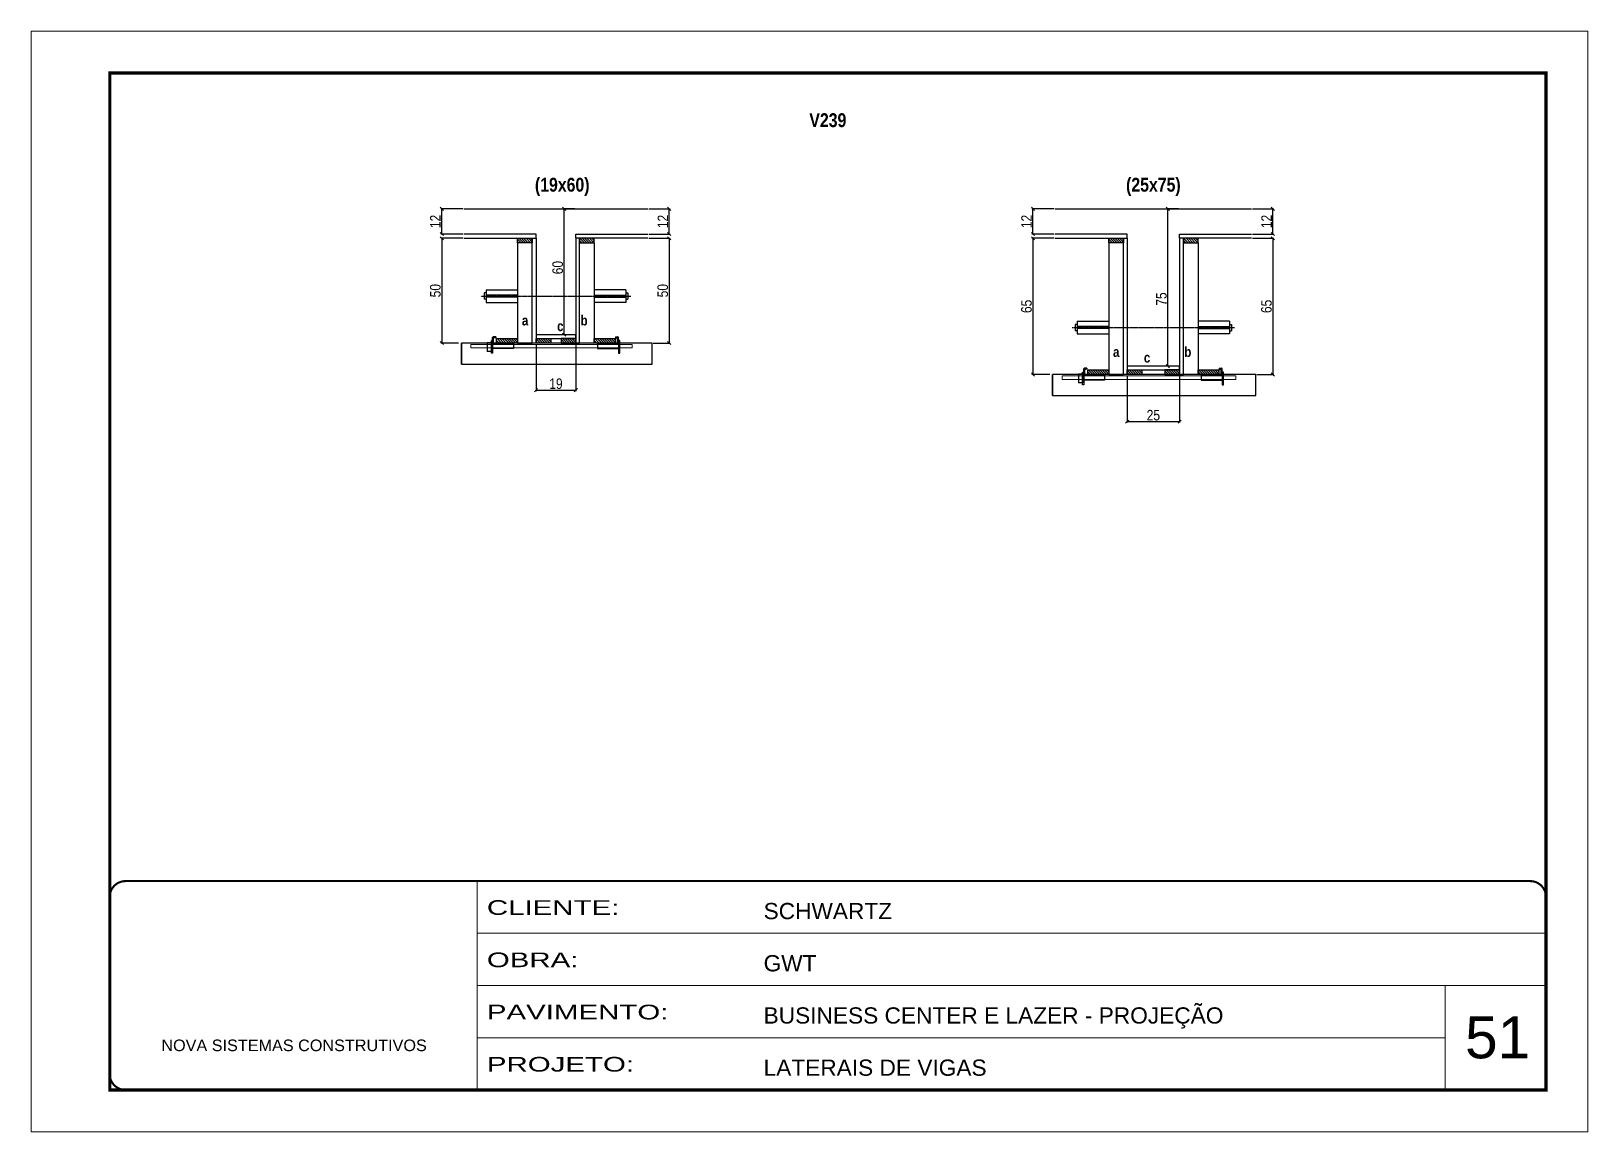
# Model space of a CAD drawing. Extents: x 2603 to 22413, y 1253 to 30260.
# Drawn here: x 5773 to 7258, y 15036 to 16086 of the extents above; entities that cross this region are included whole.
import ezdxf

# ---------------------------------------------------------------- set-up
doc = ezdxf.new("R2010")
doc.units = 0
for name, pattern in [('CONTINUO', [0]), ('DASHED', [0.75, 0.5, -0.25]), ('HIDDEN', [0.375, 0.25, -0.125])]:
    doc.linetypes.add(name, pattern=pattern)
for name, color, linetype in [('barrote', 251, 'Continuous'), ('COTA', 241, 'Continuous'), ('detalhes', 4, 'Continuous'), ('NOMENCLATURA', 7, 'Continuous'), ('Painéis', 200, 'Continuous'), ('presilha', 1, 'Continuous'), ('SARR_2.2x10', 60, 'Continuous'), ('SARR_2.2x7', 40, 'Continuous'), ('SARR_3.5x7', 81, 'Continuous'), ('TENSOR', 3, 'Continuous')]:
    doc.layers.add(name, color=color, linetype=linetype)
for name, color, linetype, lineweight in [('CARIMBO', 255, 'Continuous', 9), ('CONCRETO', 251, 'Continuous', 25), ('Folhas', 255, 'Continuous', 9), ('SARRAFO DE PRESSAO', 251, 'DASHED', 9), ('SCO-___-LAJ', 2, 'Continuous', 0)]:
    doc.layers.add(name, color=color, linetype=linetype, lineweight=lineweight)
doc.styles.add('ARIAL', font='arial.ttf')
doc.styles.add('COTA TECNICA 2X', font='techl___.ttf', dxfattribs={"height": 10})
doc.styles.add('TECNICA', font='techb___.ttf', dxfattribs={"height": 10})
doc.styles.add('Tecnologia', font='')
doc.styles.get('Tecnologia').set_extended_font_data('Forgotten Futurist')
doc.dimstyles.new('SECAO', dxfattribs={"dimscale": 0.333333, "dimtxt": 5, "dimasz": 9, "dimexe": 3, "dimexo": 3, "dimgap": 3, "dimtad": 1, "dimdec": 1, "dimlfac": 0.5, "dimzin": 12, "dimdsep": 46, "dimtxsty": 'COTA TECNICA 2X', "dimblk1": 'OBLIQUE', "dimblk2": 'OBLIQUE', "dimsah": 1, "dimcen": 0.9, "dimclrd": 4, "dimclre": 4, "dimclrt": 240, "dimadec": 1, "dimazin": 3, "dimtfac": 1, "dimtdec": 1, "dimtmove": 0, "dimatfit": 3, "dimfxl": 1, "dimtolj": 1, "dimtzin": 12, "dimarcsym": 0})

msp = doc.modelspace()

# ---------------------------------------------------------------- texts
at = {"layer": 'CARIMBO', "style": 'ARIAL'}
msp.add_text('51', height=40, dxfattribs=at).set_placement((7140.83, 15106.42))
at = {"layer": 'detalhes', "style": 'TECNICA'}
for s, p in [('b', (6297.08, 15805.54)), ('a', (6241.1, 15805.55)), ('c', (6274.71, 15800.12)), ('b', (6872.99, 15775.54)), ('a', (6805.01, 15775.55)), ('c', (6834.44, 15770.12))]:
    msp.add_text(s, height=9.6, dxfattribs=at).set_placement(p)
at = {"layer": 'NOMENCLATURA', "char_height": 13.2, "attachment_point": 2, "style": 'TECNICA'}
for s, insert in [('V239', (6532.97, 16007.93)), ('\\P(19x60)', (6279.58, 15968.35)), ('\\P(25x75)', (6843.49, 15968.35))]:
    msp.add_mtext_dynamic_manual_height_columns(s, width=300.2766, gutter_width=1, heights=[0], dxfattribs=dict(at, insert=insert))

# ---------------------------------------------------------------- blocks, each defined once
blk = doc.blocks.new('9999999999')
at = {"color": 30, "linetype": 'CONTINUO'}
for p, q in [((98564.6, 34230.2), (98564.6, 34429.4)), ((98564.6, 34379.6), (99584, 34379.6)), ((98564.6, 34329.8), (99488, 34329.8)), ((99584, 34329.8), (99488, 34329.8)), ((99488, 34329.8), (99488, 34230.2)), ((98564.6, 34280), (99488, 34280))]:
    blk.add_line(p, q, dxfattribs=at)
at = {"color": 30, "linetype": 'CONTINUO', "const_width": 2}
blk.add_lwpolyline([(99584, 34230.2), (99584, 34414.4, 0.414214), (99569, 34429.4), (98229, 34429.4, 0.414214), (98214, 34414.4), (98214, 34245.2, 0.414214), (98229, 34230.2), (99584, 34230.2)], format="xyb", dxfattribs=at)
at = {"layer": 'Folhas'}
blk.add_lwpolyline([(98139, 34190.2), (99624, 34190.2), (99624, 35240.2), (98139, 35240.2)], close=True, dxfattribs=at)
at = {"layer": 'Folhas', "color": 30, "const_width": 3}
blk.add_lwpolyline([(98214, 34230.2), (99584, 34230.2), (99584, 35200.2), (98214, 35200.2)], close=True, dxfattribs=at)
at = {"color": 7, "linetype": 'Continuous', "ltscale": 5, "style": 'ARIAL'}
for s, height, p in [('SCHWARTZ', 15.48, (98837.7, 34393.1)), ('GWT', 15.48, (98837.7, 34343.3)), ('BUSINESS CENTER E LAZER - PROJEÇÃO', 15.483, (98837.7, 34293.5)), ('NOVA SISTEMAS CONSTRUTIVOS', 11.059, (98263.2, 34267.2)), ('LATERAIS DE VIGAS', 15.483, (98837.7, 34243.7))]:
    blk.add_text(s, height=height, dxfattribs=at).set_placement(p)
at = {"layer": 'Folhas', "color": 7, "style": 'Tecnologia', "width": 1.5}
for s, p in [('CLIENTE:', (98573.7, 34397.2)), ('OBRA:', (98573.7, 34347.3)), ('PAVIMENTO:', (98573.7, 34297.5)), ('PROJETO:', (98573.7, 34247.7))]:
    blk.add_text(s, height=14, dxfattribs=at).set_placement(p)
blk = doc.blocks.new('PRESILHA METÁLICA 1')
at = {"layer": 'presilha'}
for p, q in [((0, 13), (6, 13)), ((0, 13), (0, 0)), ((6, 0), (0, 0)), ((6, 15.5), (7.5, 15.5)), ((6, -2.5), (6, 15.5)), ((6, 13), (6, 0)), ((7.5, 10.6), (7.5, 19.9)), ((7.5, 15.5), (7.5, -2.5)), ((37.5, 4.1), (7.5, 4.1)), ((12, 21), (8.6, 21)), ((9, 11.6), (9, 18.9)), ((12, 19.5), (9.6, 19.5)), ((37.5, 11), (9.6, 11)), ((12, 21), (12, 19.5)), ((37.5, 11), (37.5, 4.1)), ((7.5, -2.5), (6, -2.5))]:
    blk.add_line(p, q, dxfattribs=at)
for centre, radius, start, end in [((8.6, 19.9), 1.14, 90, 180), ((9.6, 18.9), 0.57, 90, 180), ((9.6, 11.6), 0.57, 180, 270)]:
    blk.add_arc(centre, radius, start, end, dxfattribs=at)
blk = doc.blocks.new('PRESILHA METÁLICA 2')
at = {"layer": 'presilha'}
for p, q in [((-5.2, 23.5), (-5.2, 22)), ((-5.2, 23.5), (-1.9, 23.5)), ((-0.8, 14.6), (-0.8, 22.4)), ((-30.8, 13.5), (-30.8, 6.6)), ((-30.8, 13.5), (-2.8, 13.5)), ((-30.8, 6.6), (-0.8, 6.6)), ((-5.2, 22), (-2.8, 22)), ((-2.2, 14.1), (-2.2, 21.4)), ((0.8, 18), (-0.8, 18)), ((-0.8, 18), (-0.8, 0)), ((-0.8, 0), (0.8, 0)), ((0.8, 0), (0.8, 18))]:
    blk.add_line(p, q, dxfattribs=at)
for centre, radius, start, end in [((-1.9, 22.4), 1.14, 0, 90), ((-2.8, 21.4), 0.57, 0, 90), ((-2.8, 14.1), 0.57, 270, 0)]:
    blk.add_arc(centre, radius, start, end, dxfattribs=at)
blk = doc.blocks.new('_Oblique')
at = {"color": 0, "linetype": 'ByBlock', "lineweight": -2}
blk.add_line((-0.5, -0.5), (0.5, 0.5), dxfattribs=at)
blk = doc.blocks.new('*D266')
at = {"layer": 'COTA', "color": 4, "lineweight": -2, "transparency": 16777216}
for p, q in [((6362.3, 15888.7), (6382.6, 15888.7)), ((6381.6, 15888.7), (6381.6, 15788.7)), ((6366.4, 15788.7), (6382.6, 15788.7))]:
    blk.add_line(p, q, dxfattribs=at)
at = {"layer": 'Defpoints', "color": 0, "transparency": 16777216}
for p in [(6361.3, 15888.7), (6365.4, 15788.7), (6381.6, 15788.7)]:
    blk.add_point(p, dxfattribs=at)
at = {"layer": 'COTA', "color": 4, "lineweight": -2, "transparency": 16777216, "xscale": 3, "yscale": 3, "zscale": 3}
for p, rotation in [((6381.6, 15888.7), 90), ((6381.6, 15788.7), 270)]:
    blk.add_blockref('_Oblique', p, dxfattribs=dict(at, rotation=rotation))
at = {"layer": 'COTA', "color": 240, "transparency": 16777216, "insert": (6375.5, 15838.7), "char_height": 10, "attachment_point": 5, "rotation": 90, "style": 'COTA TECNICA 2X'}
blk.add_mtext('\\A1;50', dxfattribs=at)
blk = doc.blocks.new('*D267')
at = {"layer": 'COTA', "color": 4, "lineweight": -2, "transparency": 16777216}
for p, q in [((6362.3, 15916.7), (6382.6, 15916.7)), ((6381.6, 15892.7), (6381.6, 15916.7)), ((6362.3, 15892.7), (6382.6, 15892.7))]:
    blk.add_line(p, q, dxfattribs=at)
at = {"layer": 'Defpoints', "color": 0, "transparency": 16777216}
for p in [(6361.3, 15916.7), (6381.6, 15916.7), (6361.3, 15892.7)]:
    blk.add_point(p, dxfattribs=at)
at = {"layer": 'COTA', "color": 4, "lineweight": -2, "transparency": 16777216, "xscale": 3, "yscale": 3, "zscale": 3}
for p, rotation in [((6381.6, 15916.7), 90), ((6381.6, 15892.7), 270)]:
    blk.add_blockref('_Oblique', p, dxfattribs=dict(at, rotation=rotation))
at = {"layer": 'COTA', "color": 240, "transparency": 16777216, "insert": (6375.6, 15904.7), "char_height": 10, "attachment_point": 5, "rotation": 90, "style": 'COTA TECNICA 2X'}
blk.add_mtext('\\A1;12', dxfattribs=at)
blk = doc.blocks.new('*D268')
at = {"layer": 'COTA', "color": 4, "lineweight": -2, "transparency": 16777216}
for p, q in [((6184.9, 15888.7), (6163.7, 15888.7)), ((6164.7, 15888.7), (6164.7, 15788.7)), ((6180.8, 15788.7), (6163.7, 15788.7))]:
    blk.add_line(p, q, dxfattribs=at)
at = {"layer": 'Defpoints', "color": 0, "transparency": 16777216}
for p in [(6185.9, 15888.7), (6164.7, 15788.7), (6181.8, 15788.7)]:
    blk.add_point(p, dxfattribs=at)
at = {"layer": 'COTA', "color": 4, "lineweight": -2, "transparency": 16777216, "xscale": 3, "yscale": 3, "zscale": 3}
for p, rotation in [((6164.7, 15888.7), 90), ((6164.7, 15788.7), 270)]:
    blk.add_blockref('_Oblique', p, dxfattribs=dict(at, rotation=rotation))
at = {"layer": 'COTA', "color": 240, "transparency": 16777216, "insert": (6158.6, 15838.7), "char_height": 10, "attachment_point": 5, "rotation": 90, "style": 'COTA TECNICA 2X'}
blk.add_mtext('\\A1;50', dxfattribs=at)
blk = doc.blocks.new('*D1442')
at = {"layer": 'COTA', "color": 4, "lineweight": -2, "transparency": 16777216}
for p, q in [((6291.6, 15916.7), (6280.4, 15916.7)), ((6281.4, 15796.7), (6281.4, 15916.7)), ((6291.6, 15796.7), (6280.4, 15796.7))]:
    blk.add_line(p, q, dxfattribs=at)
at = {"layer": 'Defpoints', "color": 0, "transparency": 16777216}
for p in [(6281.4, 15916.7), (6292.6, 15916.7), (6292.6, 15796.7)]:
    blk.add_point(p, dxfattribs=at)
at = {"layer": 'COTA', "color": 4, "lineweight": -2, "transparency": 16777216, "xscale": 3, "yscale": 3, "zscale": 3}
for p, rotation in [((6281.4, 15916.7), 90), ((6281.4, 15796.7), 270)]:
    blk.add_blockref('_Oblique', p, dxfattribs=dict(at, rotation=rotation))
at = {"layer": 'COTA', "color": 240, "transparency": 16777216, "insert": (6275.3, 15860.7), "char_height": 10, "attachment_point": 5, "rotation": 90, "style": 'COTA TECNICA 2X'}
blk.add_mtext('\\A1;60', dxfattribs=at)
blk = doc.blocks.new('*D1443')
at = {"layer": 'COTA', "color": 4, "lineweight": -2, "transparency": 16777216}
for p, q in [((6184.9, 15916.7), (6163.7, 15916.7)), ((6164.7, 15892.7), (6164.7, 15916.7)), ((6184.9, 15892.7), (6163.7, 15892.7))]:
    blk.add_line(p, q, dxfattribs=at)
at = {"layer": 'Defpoints', "color": 0, "transparency": 16777216}
for p in [(6164.7, 15916.7), (6185.9, 15916.7), (6185.9, 15892.7)]:
    blk.add_point(p, dxfattribs=at)
at = {"layer": 'COTA', "color": 4, "lineweight": -2, "transparency": 16777216, "xscale": 3, "yscale": 3, "zscale": 3}
for p, rotation in [((6164.7, 15916.7), 90), ((6164.7, 15892.7), 270)]:
    blk.add_blockref('_Oblique', p, dxfattribs=dict(at, rotation=rotation))
at = {"layer": 'COTA', "color": 240, "transparency": 16777216, "insert": (6158.6, 15904.7), "char_height": 10, "attachment_point": 5, "rotation": 90, "style": 'COTA TECNICA 2X'}
blk.add_mtext('\\A1;12', dxfattribs=at)
blk = doc.blocks.new('*D1444')
at = {"layer": 'COTA', "color": 4, "lineweight": -2, "transparency": 16777216}
for p, q in [((6254.6, 15787.7), (6254.6, 15742.8)), ((6292.6, 15787.7), (6292.6, 15742.8)), ((6254.6, 15743.8), (6292.6, 15743.8))]:
    blk.add_line(p, q, dxfattribs=at)
at = {"layer": 'Defpoints', "color": 0, "transparency": 16777216}
for p in [(6254.6, 15788.7), (6292.6, 15788.7), (6292.6, 15743.8)]:
    blk.add_point(p, dxfattribs=at)
at = {"layer": 'COTA', "color": 4, "lineweight": -2, "transparency": 16777216, "xscale": 3, "yscale": 3, "zscale": 3, "rotation": 180}
blk.add_blockref('_Oblique', (6254.6, 15743.8), dxfattribs=at)
at = {"layer": 'COTA', "color": 4, "lineweight": -2, "transparency": 16777216, "xscale": 3, "yscale": 3, "zscale": 3}
blk.add_blockref('_Oblique', (6292.6, 15743.8), dxfattribs=at)
at = {"layer": 'COTA', "color": 240, "transparency": 16777216, "insert": (6273.6, 15749.9), "char_height": 10, "attachment_point": 5, "style": 'COTA TECNICA 2X'}
blk.add_mtext('\\A1;19', dxfattribs=at)
blk = doc.blocks.new('*D263')
at = {"layer": 'COTA', "color": 4, "lineweight": -2, "transparency": 16777216}
for p, q in [((6938.2, 15888.7), (6958.5, 15888.7)), ((6957.5, 15888.7), (6957.5, 15758.7)), ((6942.3, 15758.7), (6958.5, 15758.7))]:
    blk.add_line(p, q, dxfattribs=at)
at = {"layer": 'Defpoints', "color": 0, "transparency": 16777216}
for p in [(6937.2, 15888.7), (6941.3, 15758.7), (6957.5, 15758.7)]:
    blk.add_point(p, dxfattribs=at)
at = {"layer": 'COTA', "color": 4, "lineweight": -2, "transparency": 16777216, "xscale": 3, "yscale": 3, "zscale": 3}
for p, rotation in [((6957.5, 15888.7), 90), ((6957.5, 15758.7), 270)]:
    blk.add_blockref('_Oblique', p, dxfattribs=dict(at, rotation=rotation))
at = {"layer": 'COTA', "color": 240, "transparency": 16777216, "insert": (6951.4, 15823.7), "char_height": 10, "attachment_point": 5, "rotation": 90, "style": 'COTA TECNICA 2X'}
blk.add_mtext('\\A1;65', dxfattribs=at)
blk = doc.blocks.new('*D264')
at = {"layer": 'COTA', "color": 4, "lineweight": -2, "transparency": 16777216}
for p, q in [((6938.2, 15916.7), (6958.5, 15916.7)), ((6957.5, 15892.7), (6957.5, 15916.7)), ((6938.2, 15892.7), (6958.5, 15892.7))]:
    blk.add_line(p, q, dxfattribs=at)
at = {"layer": 'Defpoints', "color": 0, "transparency": 16777216}
for p in [(6937.2, 15916.7), (6957.5, 15916.7), (6937.2, 15892.7)]:
    blk.add_point(p, dxfattribs=at)
at = {"layer": 'COTA', "color": 4, "lineweight": -2, "transparency": 16777216, "xscale": 3, "yscale": 3, "zscale": 3}
for p, rotation in [((6957.5, 15916.7), 90), ((6957.5, 15892.7), 270)]:
    blk.add_blockref('_Oblique', p, dxfattribs=dict(at, rotation=rotation))
at = {"layer": 'COTA', "color": 240, "transparency": 16777216, "insert": (6951.5, 15904.7), "char_height": 10, "attachment_point": 5, "rotation": 90, "style": 'COTA TECNICA 2X'}
blk.add_mtext('\\A1;12', dxfattribs=at)
blk = doc.blocks.new('*D265')
at = {"layer": 'COTA', "color": 4, "lineweight": -2, "transparency": 16777216}
for p, q in [((6748.8, 15888.7), (6727.6, 15888.7)), ((6728.6, 15888.7), (6728.6, 15758.7)), ((6744.7, 15758.7), (6727.6, 15758.7))]:
    blk.add_line(p, q, dxfattribs=at)
at = {"layer": 'Defpoints', "color": 0, "transparency": 16777216}
for p in [(6749.8, 15888.7), (6728.6, 15758.7), (6745.7, 15758.7)]:
    blk.add_point(p, dxfattribs=at)
at = {"layer": 'COTA', "color": 4, "lineweight": -2, "transparency": 16777216, "xscale": 3, "yscale": 3, "zscale": 3}
for p, rotation in [((6728.6, 15888.7), 90), ((6728.6, 15758.7), 270)]:
    blk.add_blockref('_Oblique', p, dxfattribs=dict(at, rotation=rotation))
at = {"layer": 'COTA', "color": 240, "transparency": 16777216, "insert": (6722.5, 15823.7), "char_height": 10, "attachment_point": 5, "rotation": 90, "style": 'COTA TECNICA 2X'}
blk.add_mtext('\\A1;65', dxfattribs=at)
blk = doc.blocks.new('*D1418')
at = {"layer": 'COTA', "color": 4, "lineweight": -2, "transparency": 16777216}
for p, q in [((6867.5, 15916.7), (6856.3, 15916.7)), ((6857.3, 15766.7), (6857.3, 15916.7)), ((6867.5, 15766.7), (6856.3, 15766.7))]:
    blk.add_line(p, q, dxfattribs=at)
at = {"layer": 'Defpoints', "color": 0, "transparency": 16777216}
for p in [(6857.3, 15916.7), (6868.5, 15916.7), (6868.5, 15766.7)]:
    blk.add_point(p, dxfattribs=at)
at = {"layer": 'COTA', "color": 4, "lineweight": -2, "transparency": 16777216, "xscale": 3, "yscale": 3, "zscale": 3}
for p, rotation in [((6857.3, 15916.7), 90), ((6857.3, 15766.7), 270)]:
    blk.add_blockref('_Oblique', p, dxfattribs=dict(at, rotation=rotation))
at = {"layer": 'COTA', "color": 240, "transparency": 16777216, "insert": (6851.2, 15830.7), "char_height": 10, "attachment_point": 5, "rotation": 90, "style": 'COTA TECNICA 2X'}
blk.add_mtext('\\A1;75', dxfattribs=at)
blk = doc.blocks.new('*D1419')
at = {"layer": 'COTA', "color": 4, "lineweight": -2, "transparency": 16777216}
for p, q in [((6748.8, 15916.7), (6727.6, 15916.7)), ((6728.6, 15892.7), (6728.6, 15916.7)), ((6748.8, 15892.7), (6727.6, 15892.7))]:
    blk.add_line(p, q, dxfattribs=at)
at = {"layer": 'Defpoints', "color": 0, "transparency": 16777216}
for p in [(6728.6, 15916.7), (6749.8, 15916.7), (6749.8, 15892.7)]:
    blk.add_point(p, dxfattribs=at)
at = {"layer": 'COTA', "color": 4, "lineweight": -2, "transparency": 16777216, "xscale": 3, "yscale": 3, "zscale": 3}
for p, rotation in [((6728.6, 15916.7), 90), ((6728.6, 15892.7), 270)]:
    blk.add_blockref('_Oblique', p, dxfattribs=dict(at, rotation=rotation))
at = {"layer": 'COTA', "color": 240, "transparency": 16777216, "insert": (6722.5, 15904.7), "char_height": 10, "attachment_point": 5, "rotation": 90, "style": 'COTA TECNICA 2X'}
blk.add_mtext('\\A1;12', dxfattribs=at)
blk = doc.blocks.new('*D1420')
at = {"layer": 'COTA', "color": 4, "lineweight": -2, "transparency": 16777216}
for p, q in [((6818.5, 15757.7), (6818.5, 15712.8)), ((6868.5, 15757.7), (6868.5, 15712.8)), ((6818.5, 15713.8), (6868.5, 15713.8))]:
    blk.add_line(p, q, dxfattribs=at)
at = {"layer": 'Defpoints', "color": 0, "transparency": 16777216}
for p in [(6818.5, 15758.7), (6868.5, 15758.7), (6868.5, 15713.8)]:
    blk.add_point(p, dxfattribs=at)
at = {"layer": 'COTA', "color": 4, "lineweight": -2, "transparency": 16777216, "xscale": 3, "yscale": 3, "zscale": 3, "rotation": 180}
blk.add_blockref('_Oblique', (6818.5, 15713.8), dxfattribs=at)
at = {"layer": 'COTA', "color": 4, "lineweight": -2, "transparency": 16777216, "xscale": 3, "yscale": 3, "zscale": 3}
blk.add_blockref('_Oblique', (6868.5, 15713.8), dxfattribs=at)
at = {"layer": 'COTA', "color": 240, "transparency": 16777216, "insert": (6843.5, 15719.9), "char_height": 10, "attachment_point": 5, "style": 'COTA TECNICA 2X'}
blk.add_mtext('\\A1;25', dxfattribs=at)

# ---------------------------------------------------------------- dimensions: what is measured, and where the dimension line sits
at = {"layer": 'COTA'}
for base, p1, p2, picture, middle in [((6164.66, 15916.65), (6185.88, 15892.65), (6185.88, 15916.65), '*D1443', (6158.6, 15904.65)), ((6381.63, 15916.65), (6361.28, 15892.65), (6361.28, 15916.65), '*D267', (6375.57, 15904.65)), ((6728.57, 15916.65), (6749.79, 15892.65), (6749.79, 15916.65), '*D1419', (6722.51, 15904.65)), ((6957.54, 15916.65), (6937.19, 15892.65), (6937.19, 15916.65), '*D264', (6951.48, 15904.65)), ((6164.66, 15788.65, 0), (6185.88, 15888.65), (6181.77, 15788.65, 0), '*D268', (6158.55, 15838.65, 0)), ((6381.63, 15788.65, 0), (6361.28, 15888.65), (6365.39, 15788.65, 0), '*D266', (6375.52, 15838.65, 0)), ((6728.57, 15758.65, 0), (6749.79, 15888.65), (6745.67, 15758.65, 0), '*D265', (6722.46, 15823.65, 0)), ((6957.54, 15758.65, 0), (6937.19, 15888.65), (6941.3, 15758.65, 0), '*D263', (6951.43, 15823.65, 0))]:
    dim = msp.add_linear_dim(base=base, p1=p1, p2=p2, angle=90, dimstyle='SECAO', dxfattribs=at)
    dim.commit()
    dim.dimension.update_dxf_attribs({"geometry": picture, "text_midpoint": middle})
for base, p1, p2, picture, middle in [((6281.4, 15916.65), (6292.58, 15796.65), (6292.58, 15916.65), '*D1442', (6281.4, 15860.65)), ((6857.31, 15916.65), (6868.49, 15766.65), (6868.49, 15916.65), '*D1418', (6857.31, 15830.65))]:
    dim = msp.add_linear_dim(base=base, p1=p1, p2=p2, angle=90, dimstyle='SECAO', dxfattribs=at)
    dim.commit()
    dim.dimension.update_dxf_attribs({"geometry": picture, "text_midpoint": middle, "dimtype": 160})
for base, p1, p2, picture, middle in [((6292.58, 15743.83), (6254.58, 15788.65), (6292.58, 15788.65), '*D1444', (6273.58, 15749.92)), ((6868.49, 15713.83), (6818.49, 15758.65), (6868.49, 15758.65), '*D1420', (6843.49, 15719.94))]:
    dim = msp.add_linear_dim(base=base, p1=p1, p2=p2, dimstyle='SECAO', dxfattribs=at)
    dim.commit()
    dim.dimension.update_dxf_attribs({"geometry": picture, "text_midpoint": middle})

# ---------------------------------------------------------------- hatches: boundary and pattern name
at = {"layer": 'SARR_2.2x10'}
h = msp.add_hatch(dxfattribs=at)
h.set_pattern_fill('ANSI31', color=256, scale=0.5, angle=90)
h.set_pattern_definition([(135, (39410.5168, -107723.5169), (-1.122532015, -1.122532015), [])])
h.paths.add_polyline_path([(6216.98, 15793.05), (6216.98, 15788.65), (6236.98, 15788.65), (6236.98, 15793.05)])
h = msp.add_hatch(dxfattribs=at)
h.set_pattern_fill('ANSI31', color=256, scale=0.5, angle=90)
h.set_pattern_definition([(135, (39503.7168, -107723.5169), (-1.122532015, -1.122532015), [])])
h.paths.add_polyline_path([(6310.18, 15793.05), (6310.18, 15788.65), (6330.18, 15788.65), (6330.18, 15793.05)])
h = msp.add_hatch(dxfattribs=at)
h.set_pattern_fill('ANSI31', color=256, scale=0.5, angle=90)
h.set_pattern_definition([(135, (39974.4267, -107753.5169), (-1.122532015, -1.122532015), [])])
h.paths.add_polyline_path([(6780.89, 15763.05), (6780.89, 15758.65), (6800.89, 15758.65), (6800.89, 15763.05)])
h = msp.add_hatch(dxfattribs=at)
h.set_pattern_fill('ANSI31', color=256, scale=0.5, angle=90)
h.set_pattern_definition([(135, (40079.6267, -107753.5169), (-1.122532015, -1.122532015), [])])
h.paths.add_polyline_path([(6886.09, 15763.05), (6886.09, 15758.65), (6906.09, 15758.65), (6906.09, 15763.05)])
at = {"layer": 'SARR_2.2x7'}
h = msp.add_hatch(dxfattribs=at)
h.set_pattern_fill('ANSI31', color=256, scale=0.5, angle=90)
h.set_pattern_definition([(135, (39404.5168, -107627.9169), (-1.122532015, -1.122532015), [])])
h.paths.add_polyline_path([(6250.98, 15888.65), (6250.98, 15884.25), (6236.98, 15884.25), (6236.98, 15888.65)])
h = msp.add_hatch(dxfattribs=at)
h.set_pattern_fill('ANSI31', color=256, scale=0.5, angle=90)
h.set_pattern_definition([(135, (39424.5168, -107627.9169), (-1.122532015, -1.122532015), [])])
h.paths.add_polyline_path([(6296.18, 15888.65), (6296.18, 15884.25), (6310.18, 15884.25), (6310.18, 15888.65)])
h = msp.add_hatch(dxfattribs=at)
h.set_pattern_fill('ANSI31', color=256, scale=0.5, angle=90)
h.set_pattern_definition([(135, (39968.4267, -107627.9169), (-1.122532015, -1.122532015), [])])
h.paths.add_polyline_path([(6814.89, 15888.65), (6814.89, 15884.25), (6800.89, 15884.25), (6800.89, 15888.65)])
h = msp.add_hatch(dxfattribs=at)
h.set_pattern_fill('ANSI31', color=256, scale=0.5, angle=90)
h.set_pattern_definition([(135, (40000.4267, -107627.9169), (-1.122532015, -1.122532015), [])])
h.paths.add_polyline_path([(6872.09, 15888.65), (6872.09, 15884.25), (6886.09, 15884.25), (6886.09, 15888.65)])
h = msp.add_hatch(dxfattribs=at)
h.set_pattern_fill('ANSI31', color=256, scale=0.5, angle=90)
h.set_pattern_definition([(135, (39490.1168, -107723.5169), (-1.122532015, -1.122532015), [])])
h.paths.add_polyline_path([(6268.58, 15788.65), (6268.58, 15793.05), (6254.58, 15793.05), (6254.58, 15788.65)])
h = msp.add_hatch(dxfattribs=at)
h.set_pattern_fill('ANSI31', color=256, scale=0.5, angle=90)
h.set_pattern_definition([(135, (39428.1168, -107723.5169), (-1.122532015, -1.122532015), [])])
h.paths.add_polyline_path([(6278.58, 15788.65), (6278.58, 15793.05), (6292.58, 15793.05), (6292.58, 15788.65)])
h = msp.add_hatch(dxfattribs=at)
h.set_pattern_fill('ANSI31', color=256, scale=0.5, angle=90)
h.set_pattern_definition([(135, (40054.0267, -107753.5169), (-1.122532015, -1.122532015), [])])
h.paths.add_polyline_path([(6832.49, 15758.65), (6832.49, 15763.05), (6818.49, 15763.05), (6818.49, 15758.65)])
h = msp.add_hatch(dxfattribs=at)
h.set_pattern_fill('ANSI31', color=256, scale=0.5, angle=90)
h.set_pattern_definition([(135, (40004.0267, -107753.5169), (-1.122532015, -1.122532015), [])])
h.paths.add_polyline_path([(6854.49, 15758.65), (6854.49, 15763.05), (6868.49, 15763.05), (6868.49, 15758.65)])

# ---------------------------------------------------------------- linework, layer by layer
at = {"ltscale": 3}
for p, q in [((6204.98, 15836.5), (6204.98, 15830.5)), ((6206.98, 15836.5), (6204.98, 15836.5)), ((6206.98, 15830.5), (6204.98, 15830.5)), ((6206.98, 15839.5), (6206.98, 15827.5)), ((6206.98, 15839.5), (6236.98, 15839.5)), ((6236.98, 15834.5), (6206.98, 15834.5)), ((6236.98, 15832.5), (6206.98, 15832.5)), ((6340.18, 15839.5), (6310.18, 15839.5)), ((6310.18, 15834.5), (6340.18, 15834.5)), ((6310.18, 15832.5), (6340.18, 15832.5)), ((6340.18, 15839.5), (6340.18, 15827.5)), ((6340.18, 15836.5), (6342.18, 15836.5)), ((6340.18, 15830.5), (6342.18, 15830.5)), ((6342.18, 15836.5), (6342.18, 15830.5)), ((6206.98, 15827.5), (6236.98, 15827.5)), ((6340.18, 15827.5), (6310.18, 15827.5)), ((6768.89, 15806.5), (6768.89, 15800.5)), ((6770.89, 15806.5), (6768.89, 15806.5)), ((6770.89, 15800.5), (6768.89, 15800.5)), ((6770.89, 15809.5), (6770.89, 15797.5)), ((6770.89, 15809.5), (6800.89, 15809.5)), ((6800.89, 15804.5), (6770.89, 15804.5)), ((6800.89, 15802.5), (6770.89, 15802.5)), ((6916.09, 15809.5), (6886.09, 15809.5)), ((6886.09, 15804.5), (6916.09, 15804.5)), ((6886.09, 15802.5), (6916.09, 15802.5)), ((6916.09, 15809.5), (6916.09, 15797.5)), ((6916.09, 15806.5), (6918.09, 15806.5)), ((6916.09, 15800.5), (6918.09, 15800.5)), ((6918.09, 15806.5), (6918.09, 15800.5)), ((6770.89, 15797.5), (6800.89, 15797.5)), ((6916.09, 15797.5), (6886.09, 15797.5))]:
    msp.add_line(p, q, dxfattribs=at)
at = {"layer": 'barrote'}
for points in [[(6183.52, 15768.65), (6365.44, 15768.65), (6365.44, 15788.65), (6183.52, 15788.65)], [(6747.43, 15738.65), (6941.35, 15738.65), (6941.35, 15758.65), (6747.43, 15758.65)]]:
    msp.add_lwpolyline(points, close=True, dxfattribs=at)
at = {"layer": 'CONCRETO', "linetype": 'Continuous'}
for p, q in [((6185.88, 15916.65), (6361.28, 15916.65)), ((6749.79, 15916.65), (6937.19, 15916.65))]:
    msp.add_line(p, q, dxfattribs=at)
at = {"layer": 'detalhes', "color": 250}
for p, q in [((6183.52, 15768.65), (6183.52, 15788.65)), ((6747.43, 15738.65), (6747.43, 15758.65))]:
    msp.add_line(p, q, dxfattribs=at)
at = {"layer": 'Painéis', "linetype": 'Continuous', "elevation": 0}
for points in [[(6185.88, 15888.65), (6254.58, 15888.65), (6254.58, 15892.65), (6185.88, 15892.65)], [(6361.28, 15888.65), (6292.58, 15888.65), (6292.58, 15892.65), (6361.28, 15892.65)], [(6749.79, 15888.65), (6818.49, 15888.65), (6818.49, 15892.65), (6749.79, 15892.65)], [(6937.19, 15888.65), (6868.49, 15888.65), (6868.49, 15892.65), (6937.19, 15892.65)]]:
    msp.add_lwpolyline(points, dxfattribs=at)
at = {"layer": 'Painéis', "linetype": 'Continuous'}
for points in [[(6250.98, 15788.65), (6250.98, 15888.65), (6254.58, 15888.65), (6254.58, 15788.65)], [(6296.18, 15788.65), (6296.18, 15888.65), (6292.58, 15888.65), (6292.58, 15788.65)], [(6814.89, 15758.65), (6814.89, 15888.65), (6818.49, 15888.65), (6818.49, 15758.65)], [(6872.09, 15758.65), (6872.09, 15888.65), (6868.49, 15888.65), (6868.49, 15758.65)], [(6292.58, 15796.65), (6254.58, 15796.65), (6254.58, 15793.05), (6292.58, 15793.05)], [(6868.49, 15766.65), (6818.49, 15766.65), (6818.49, 15763.05), (6868.49, 15763.05)]]:
    msp.add_lwpolyline(points, close=True, dxfattribs=at)
at = {"layer": 'SARR_2.2x10'}
for points in [[(6216.98, 15793.05), (6236.98, 15793.05), (6236.98, 15788.65), (6216.98, 15788.65)], [(6310.18, 15793.05), (6330.18, 15793.05), (6330.18, 15788.65), (6310.18, 15788.65)], [(6780.89, 15763.05), (6800.89, 15763.05), (6800.89, 15758.65), (6780.89, 15758.65)], [(6886.09, 15763.05), (6906.09, 15763.05), (6906.09, 15758.65), (6886.09, 15758.65)]]:
    msp.add_lwpolyline(points, close=True, dxfattribs=at)
at = {"layer": 'SARR_2.2x7', "elevation": 0}
for points in [[(6236.98, 15888.65), (6250.98, 15888.65), (6250.98, 15884.25), (6236.98, 15884.25)], [(6310.18, 15888.65), (6296.18, 15888.65), (6296.18, 15884.25), (6310.18, 15884.25)], [(6800.89, 15888.65), (6814.89, 15888.65), (6814.89, 15884.25), (6800.89, 15884.25)], [(6886.09, 15888.65), (6872.09, 15888.65), (6872.09, 15884.25), (6886.09, 15884.25)]]:
    msp.add_lwpolyline(points, close=True, dxfattribs=at)
at = {"layer": 'SARR_2.2x7'}
for points in [[(6254.58, 15793.05), (6268.58, 15793.05), (6268.58, 15788.65), (6254.58, 15788.65)], [(6292.58, 15793.05), (6278.58, 15793.05), (6278.58, 15788.65), (6292.58, 15788.65)], [(6818.49, 15763.05), (6832.49, 15763.05), (6832.49, 15758.65), (6818.49, 15758.65)], [(6868.49, 15763.05), (6854.49, 15763.05), (6854.49, 15758.65), (6868.49, 15758.65)]]:
    msp.add_lwpolyline(points, close=True, dxfattribs=at)
at = {"layer": 'SARR_3.5x7'}
for points in [[(6250.98, 15884.25), (6236.98, 15884.25), (6236.98, 15788.65), (6250.98, 15788.65)], [(6296.18, 15884.25), (6310.18, 15884.25), (6310.18, 15788.65), (6296.18, 15788.65)], [(6814.89, 15884.25), (6800.89, 15884.25), (6800.89, 15758.65), (6814.89, 15758.65)], [(6872.09, 15884.25), (6886.09, 15884.25), (6886.09, 15758.65), (6872.09, 15758.65)]]:
    msp.add_lwpolyline(points, close=True, dxfattribs=at)
at = {"layer": 'SCO-___-LAJ', "color": 1}
for points in [[(6192.53, 15787.32), (6346.31, 15787.32), (6346.31, 15784.12), (6192.53, 15784.12)], [(6756.44, 15757.32), (6922.22, 15757.32), (6922.22, 15754.12), (6756.44, 15754.12)]]:
    msp.add_lwpolyline(points, close=True, dxfattribs=at)
at = {"layer": 'TENSOR', "linetype": 'HIDDEN', "ltscale": 0.5}
for p, q in [((6201.98, 15833.5), (6345.18, 15833.5)), ((6765.89, 15803.5), (6921.09, 15803.5))]:
    msp.add_line(p, q, dxfattribs=at)

# ---------------------------------------------------------------- block references
at = {"layer": 'presilha', "xscale": 0.6666666666666666, "yscale": 0.6666666666666666, "zscale": 0.6666666666666666}
for name, p in [('PRESILHA METÁLICA 1', (6208.11, 15780.69)), ('PRESILHA METÁLICA 2', (6333.86, 15779.02)), ('PRESILHA METÁLICA 1', (6772.02, 15750.69)), ('PRESILHA METÁLICA 2', (6909.77, 15749.02))]:
    msp.add_blockref(name, p, dxfattribs=at)
at = {"layer": 'SARRAFO DE PRESSAO', "color": 6, "linetype": 'ByBlock'}
msp.add_blockref('9999999999', (-92366.01, -19153.93), dxfattribs=at)

msp.set_redraw_order([(e.dxf.handle, doc.entitydb.next_handle()) for e in msp.query("TEXT MTEXT ATTDEF DIMENSION ARC_DIMENSION")])  # texts and dimensions are drawn at this point

doc.saveas('drawing.dxf')
